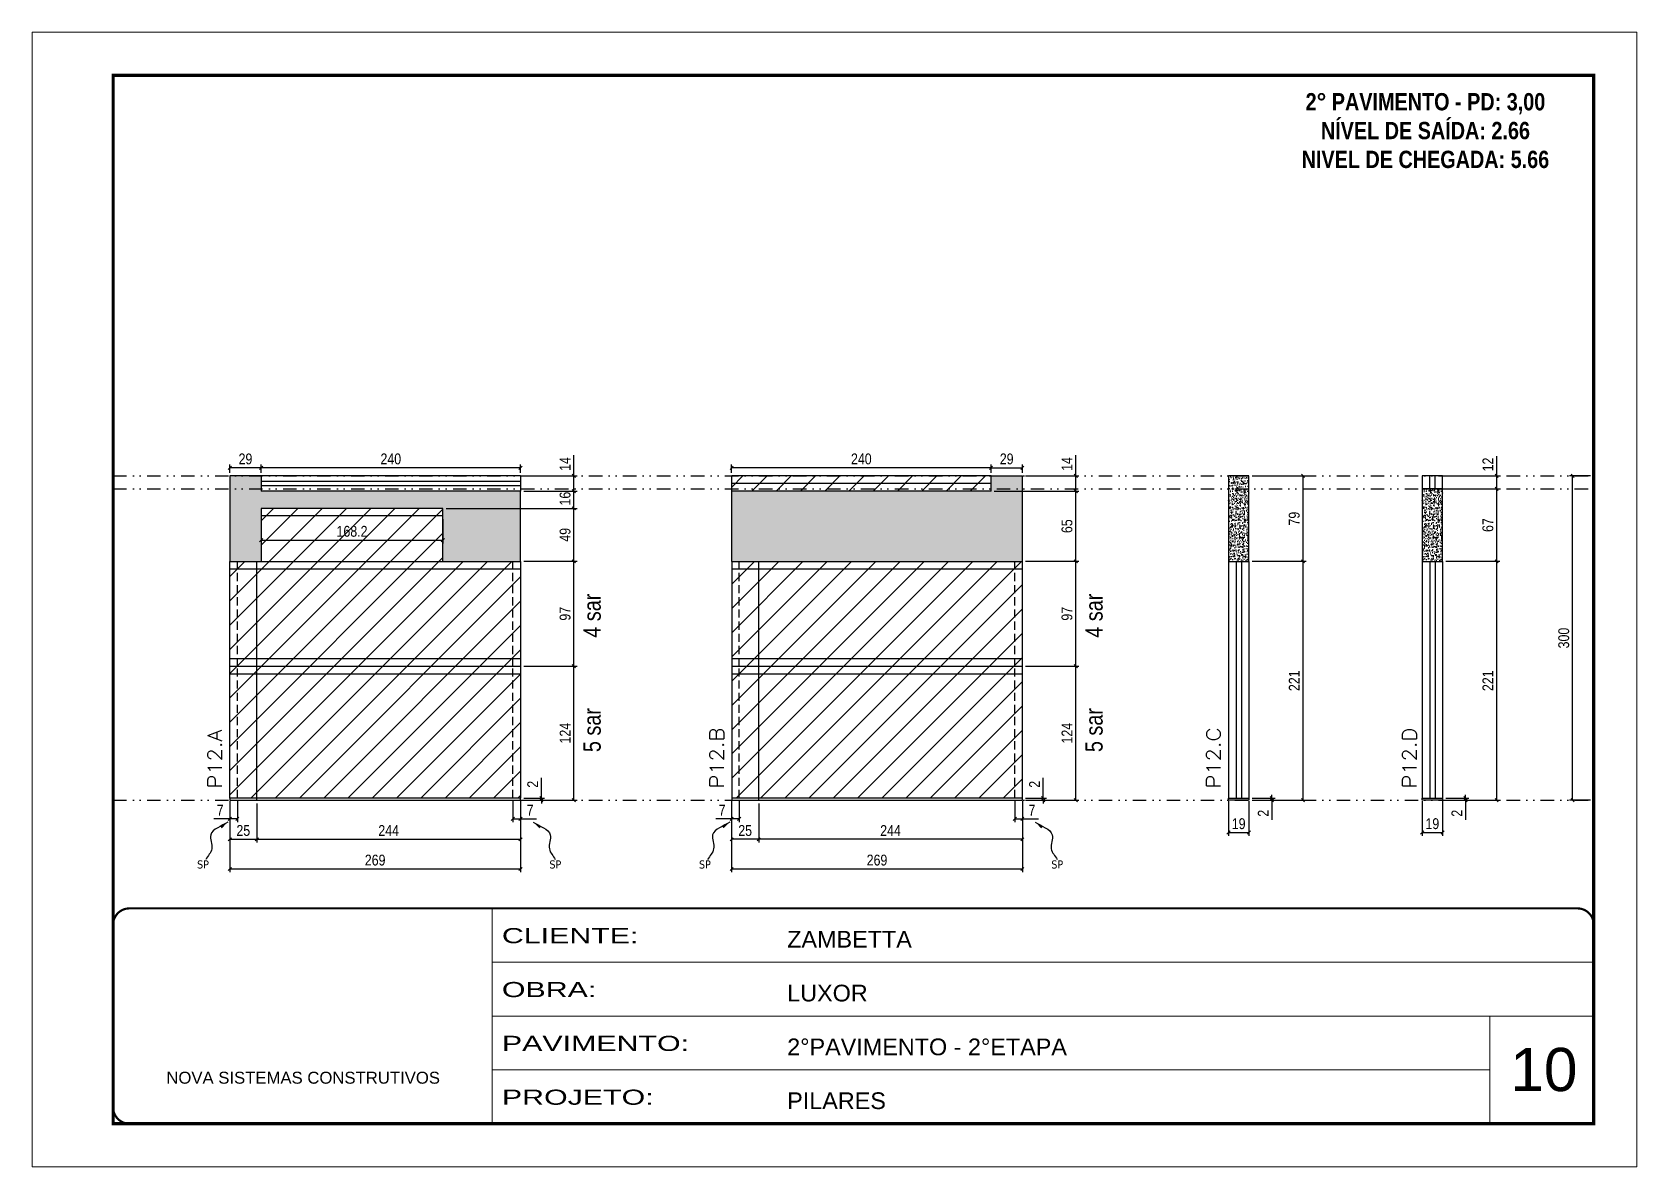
# Model space of a CAD drawing. Extents: x 14400 to 20667, y -21631 to 6985.
# Drawn here: x 16012 to 17497, y 3638 to 4688 of the extents above; entities that cross this region are included whole.
import ezdxf

# ---------------------------------------------------------------- set-up
doc = ezdxf.new("R2010")
doc.units = 0
for name, pattern in [('CONTINUO', [0]), ('DASHED', [0.75, 0.5, -0.25]), ('DIVIDE2', [0.625, 0.25, -0.125, 0, -0.125, 0, -0.125]), ('HIDDEN', [0.375, 0.25, -0.125])]:
    doc.linetypes.add(name, pattern=pattern)
for name, color, linetype, lineweight in [('CARIMBO', 255, 'Continuous', 9), ('Folhas', 255, 'Continuous', 9), ('Hachura', 251, 'Continuous', 9), ('SARRAFO DE PRESSAO', 251, 'DASHED', 9), ('Texto Seção', 7, 'Continuous', 15)]:
    doc.layers.add(name, color=color, linetype=linetype, lineweight=lineweight)
for name, color, linetype in [('COTA', 241, 'Continuous'), ('NOMENCLATURA', 7, 'Continuous'), ('Nível', 160, 'Continuous'), ('Painéis', 200, 'Continuous'), ('SARR_2.2x7', 40, 'Continuous'), ('SARR_EDITAR', 141, 'Continuous'), ('texto', 7, 'Continuous')]:
    doc.layers.add(name, color=color, linetype=linetype)
doc.styles.add('ARIAL', font='arial.ttf')
doc.styles.add('ARIAL_NARROW', font='ARIALN.TTF', dxfattribs={"height": 0.2})
doc.styles.add('COTA TECNICA', font='techl___.ttf', dxfattribs={"height": 10})
doc.styles.add('COTA TECNICA-50', font='techl___.ttf', dxfattribs={"height": 10})
doc.styles.add('REGUA-120', font='ROMANS.shx', dxfattribs={"height": 15})
doc.styles.add('ROMANC', font='techb___.ttf', dxfattribs={"height": 2.5})
doc.styles.get("Standard").update_dxf_attribs({"font": 'arial.ttf'})
doc.styles.add('Tecnologia', font='')
doc.styles.get('Tecnologia').set_extended_font_data('Forgotten Futurist')
doc.dimstyles.new('COTA PAINEL-50', dxfattribs={"dimtxt": 10, "dimasz": 3, "dimexe": 3, "dimexo": 3, "dimgap": 3, "dimtad": 1, "dimdec": 1, "dimzin": 12, "dimdsep": 46, "dimtxsty": 'COTA TECNICA-50', "dimblk1": 'OBLIQUE', "dimblk2": 'OBLIQUE', "dimsah": 1, "dimcen": 0.9, "dimclrd": 4, "dimclre": 4, "dimclrt": 240, "dimadec": 1, "dimazin": 3, "dimtfac": 1, "dimtdec": 1, "dimtmove": 0, "dimatfit": 3, "dimfxl": 1, "dimtolj": 1, "dimtzin": 12, "dimarcsym": 0})
doc.dimstyles.new('PAINEL', dxfattribs={"dimtxt": 10, "dimasz": 3, "dimexe": 3, "dimexo": 3, "dimgap": 3, "dimtad": 1, "dimdec": 1, "dimzin": 12, "dimdsep": 46, "dimtxsty": 'COTA TECNICA', "dimblk1": 'OBLIQUE', "dimblk2": 'OBLIQUE', "dimsah": 1, "dimcen": 0.9, "dimclrd": 4, "dimclre": 4, "dimclrt": 240, "dimadec": 1, "dimazin": 3, "dimtfac": 1, "dimtdec": 1, "dimtmove": 0, "dimatfit": 3, "dimfxl": 1, "dimtolj": 1, "dimtzin": 12, "dimarcsym": 0})
doc.dimstyles.get("Standard").update_dxf_attribs({"dimtxt": 0.18, "dimasz": 0.18, "dimexe": 0.18, "dimexo": 0.0625, "dimgap": 0.09, "dimtad": 0, "dimtih": 1, "dimtoh": 1, "dimdec": 4, "dimzin": 0, "dimdsep": 46, "dimtxsty": 'Standard', "dimcen": 0.09, "dimadec": 0, "dimazin": 0, "dimtfac": 1, "dimtdec": 4, "dimtofl": 0, "dimtmove": 0, "dimatfit": 3, "dimfxl": 1, "dimtolj": 1, "dimtzin": 0, "dimarcsym": 0})

msp = doc.modelspace()

# ---------------------------------------------------------------- texts
at = {"layer": 'CARIMBO', "style": 'ARIAL'}
msp.add_text('10', height=40, dxfattribs=at).set_placement((17379.83, 3707.72))
at = {"layer": 'NOMENCLATURA', "style": 'ARIAL_NARROW'}
for s, p in [('4 sar', (16538.14, 4127.22)), ('4 sar', (17002.58, 4127.22)), ('5 sar', (16538.14, 4021.38)), ('5 sar', (17002.58, 4021.38))]:
    msp.add_text(s, height=16, rotation=90, dxfattribs=at).set_placement(p)
at = {"layer": 'NOMENCLATURA', "color": 2, "insert": (17301.29, 4631.16), "char_height": 16, "attachment_point": 2, "style": 'ROMANC'}
msp.add_mtext_dynamic_manual_height_columns('2° PAVIMENTO - PD: 3,00\\PNÍVEL DE SAÍDA: 2.66\\PNIVEL DE CHEGADA: 5.66', width=432.3511, gutter_width=1, heights=[0], dxfattribs=at)
at = {"layer": 'texto', "color": 0, "char_height": 7.5, "attachment_point": 5}
for insert in [(16170.12, 3917.37), (16496.15, 3917.37), (16634.56, 3917.37), (16960.58, 3917.37)]:
    msp.add_mtext('{\\fTahoma|b0|i0|c0|p34;\\C4;SP}', dxfattribs=dict(at, insert=insert))
at = {"layer": 'Texto Seção', "style": 'REGUA-120', "width": 1.1}
for s, p in [('P12.A', (16187.65, 3987.62)), ('P12.B', (16652.09, 3987.62)), ('P12.C', (17111.76, 3987.62)), ('P12.D', (17292.95, 3987.62))]:
    msp.add_text(s, height=13, rotation=90, dxfattribs=at).set_placement(p)

# ---------------------------------------------------------------- blocks, each defined once
blk = doc.blocks.new('9999999999')
at = {"color": 30, "linetype": 'CONTINUO'}
for p, q in [((98564.6, 34230.2), (98564.6, 34429.4)), ((98564.6, 34379.6), (99584, 34379.6)), ((98564.6, 34329.8), (99488, 34329.8)), ((99584, 34329.8), (99488, 34329.8)), ((99488, 34329.8), (99488, 34230.2)), ((98564.6, 34280), (99488, 34280))]:
    blk.add_line(p, q, dxfattribs=at)
at = {"color": 30, "linetype": 'CONTINUO', "const_width": 2}
blk.add_lwpolyline([(99584, 34230.2), (99584, 34414.4, 0.414214), (99569, 34429.4), (98229, 34429.4, 0.414214), (98214, 34414.4), (98214, 34245.2, 0.414214), (98229, 34230.2), (99584, 34230.2)], format="xyb", dxfattribs=at)
at = {"layer": 'Folhas'}
blk.add_lwpolyline([(98139, 34190.2), (99624, 34190.2), (99624, 35240.2), (98139, 35240.2)], close=True, dxfattribs=at)
at = {"layer": 'Folhas', "color": 30, "const_width": 3}
blk.add_lwpolyline([(98214, 34230.2), (99584, 34230.2), (99584, 35200.2), (98214, 35200.2)], close=True, dxfattribs=at)
at = {"color": 7, "linetype": 'Continuous', "ltscale": 5, "style": 'ARIAL'}
for s, height, p in [('ZAMBETTA', 15.48, (98837.7, 34393.1)), ('LUXOR', 15.48, (98837.7, 34343.3)), ('2°PAVIMENTO - 2°ETAPA', 15.483, (98837.7, 34293.5)), ('NOVA SISTEMAS CONSTRUTIVOS', 11.059, (98263.2, 34267.2)), ('PILARES', 15.48, (98837.7, 34243.7))]:
    blk.add_text(s, height=height, dxfattribs=at).set_placement(p)
at = {"layer": 'Folhas', "color": 7, "style": 'Tecnologia', "width": 1.5}
for s, p in [('CLIENTE:', (98573.7, 34397.2)), ('OBRA:', (98573.7, 34347.3)), ('PAVIMENTO:', (98573.7, 34297.5)), ('PROJETO:', (98573.7, 34247.7))]:
    blk.add_text(s, height=14, dxfattribs=at).set_placement(p)
blk = doc.blocks.new('_Oblique')
at = {"color": 0, "linetype": 'ByBlock', "lineweight": -2}
blk.add_line((-0.5, -0.5), (0.5, 0.5), dxfattribs=at)
blk = doc.blocks.new('*D684')
at = {"layer": 'COTA', "color": 4, "lineweight": -2, "transparency": 16777216}
for p, q in [((16659.3, 3975.9), (16659.3, 3910.2)), ((16928.3, 3975.9), (16928.3, 3910.2)), ((16928.3, 3913.2), (16659.3, 3913.2))]:
    blk.add_line(p, q, dxfattribs=at)
at = {"layer": 'Defpoints', "color": 0, "transparency": 16777216}
for p in [(16659.3, 3978.9), (16928.3, 3978.9), (16659.3, 3913.2)]:
    blk.add_point(p, dxfattribs=at)
at = {"layer": 'COTA', "color": 4, "lineweight": -2, "transparency": 16777216, "xscale": 3, "yscale": 3, "zscale": 3, "rotation": 180}
blk.add_blockref('_Oblique', (16659.3, 3913.2), dxfattribs=at)
at = {"layer": 'COTA', "color": 4, "lineweight": -2, "transparency": 16777216, "xscale": 3, "yscale": 3, "zscale": 3}
blk.add_blockref('_Oblique', (16928.3, 3913.2), dxfattribs=at)
at = {"layer": 'COTA', "color": 240, "transparency": 16777216, "insert": (16793.8, 3921.4), "char_height": 10, "attachment_point": 5, "style": 'COTA TECNICA'}
blk.add_mtext('\\A1;269', dxfattribs=at)
blk = doc.blocks.new('*D685')
at = {"layer": 'COTA', "color": 4, "lineweight": -2, "transparency": 16777216}
for p, q in [((16921.3, 3975.9), (16921.3, 3956.6)), ((16928.3, 3973.9), (16928.3, 3956.6)), ((16921.3, 3959.6), (16928.3, 3959.6)), ((16928.3, 3959.6), (16943.1, 3959.6))]:
    blk.add_line(p, q, dxfattribs=at)
at = {"layer": 'Defpoints', "color": 0, "transparency": 16777216}
for p in [(16921.3, 3978.9), (16928.3, 3976.9), (16928.3, 3959.6)]:
    blk.add_point(p, dxfattribs=at)
at = {"layer": 'COTA', "color": 4, "lineweight": -2, "transparency": 16777216, "xscale": 3, "yscale": 3, "zscale": 3, "rotation": 180}
blk.add_blockref('_Oblique', (16921.3, 3959.6), dxfattribs=at)
at = {"layer": 'COTA', "color": 4, "lineweight": -2, "transparency": 16777216, "xscale": 3, "yscale": 3, "zscale": 3}
blk.add_blockref('_Oblique', (16928.3, 3959.6), dxfattribs=at)
at = {"layer": 'COTA', "color": 240, "transparency": 16777216, "insert": (16937.2, 3967.7), "char_height": 10, "attachment_point": 5, "style": 'COTA TECNICA-50'}
blk.add_mtext('\\A1;7', dxfattribs=at)
blk = doc.blocks.new('*D686')
at = {"layer": 'COTA', "color": 4, "lineweight": -2, "transparency": 16777216}
for p, q in [((16659.3, 3973.9), (16659.3, 3956.6)), ((16666.3, 3975.9), (16666.3, 3956.6)), ((16659.3, 3959.6), (16644.6, 3959.6)), ((16666.3, 3959.6), (16659.3, 3959.6))]:
    blk.add_line(p, q, dxfattribs=at)
at = {"layer": 'Defpoints', "color": 0, "transparency": 16777216}
for p in [(16659.3, 3976.9), (16666.3, 3978.9), (16659.3, 3959.6)]:
    blk.add_point(p, dxfattribs=at)
at = {"layer": 'COTA', "color": 4, "lineweight": -2, "transparency": 16777216, "xscale": 3, "yscale": 3, "zscale": 3, "rotation": 180}
blk.add_blockref('_Oblique', (16659.3, 3959.6), dxfattribs=at)
at = {"layer": 'COTA', "color": 4, "lineweight": -2, "transparency": 16777216, "xscale": 3, "yscale": 3, "zscale": 3}
blk.add_blockref('_Oblique', (16666.3, 3959.6), dxfattribs=at)
at = {"layer": 'COTA', "color": 240, "transparency": 16777216, "insert": (16650.5, 3967.7), "char_height": 10, "attachment_point": 5, "style": 'COTA TECNICA-50'}
blk.add_mtext('\\A1;7', dxfattribs=at)
blk = doc.blocks.new('*D687')
at = {"layer": 'COTA', "color": 4, "lineweight": -2, "transparency": 16777216}
for p, q in [((16947.6, 3978.9), (16947.6, 3997.7)), ((16931.3, 3978.9), (16950.6, 3978.9)), ((16931.3, 3976.9), (16950.6, 3976.9)), ((16947.6, 3976.9), (16947.6, 3978.9)), ((16947.6, 3976.9), (16947.6, 3973.9))]:
    blk.add_line(p, q, dxfattribs=at)
at = {"layer": 'Defpoints', "color": 0, "transparency": 16777216}
for p in [(16928.3, 3978.9), (16928.3, 3976.9), (16947.6, 3976.9)]:
    blk.add_point(p, dxfattribs=at)
at = {"layer": 'COTA', "color": 4, "lineweight": -2, "transparency": 16777216, "xscale": 3, "yscale": 3, "zscale": 3}
for p, rotation in [((16947.6, 3978.9), 270), ((16947.6, 3976.9), 90)]:
    blk.add_blockref('_Oblique', p, dxfattribs=dict(at, rotation=rotation))
at = {"layer": 'COTA', "color": 240, "transparency": 16777216, "insert": (16939.6, 3991.6), "char_height": 10, "attachment_point": 5, "rotation": 90, "style": 'COTA TECNICA-50'}
blk.add_mtext('\\A1;2', dxfattribs=at)
blk = doc.blocks.new('*D688')
at = {"layer": 'COTA', "color": 4, "linetype": 'ByBlock', "lineweight": -2, "transparency": 16777216}
for p, q in [((16931.3, 4100.9), (16980.7, 4100.9)), ((16977.7, 3976.9), (16977.7, 4100.9)), ((16931.3, 3976.9), (16980.7, 3976.9))]:
    blk.add_line(p, q, dxfattribs=at)
at = {"layer": 'Defpoints', "color": 0, "linetype": 'ByBlock', "transparency": 16777216}
for p in [(16928.3, 4100.9), (16977.7, 4100.9), (16928.3, 3976.9)]:
    blk.add_point(p, dxfattribs=at)
at = {"layer": 'COTA', "color": 4, "linetype": 'ByBlock', "lineweight": -2, "transparency": 16777216, "xscale": 3, "yscale": 3, "zscale": 3}
for p, rotation in [((16977.7, 4100.9), 90), ((16977.7, 3976.9), 270)]:
    blk.add_blockref('_Oblique', p, dxfattribs=dict(at, rotation=rotation))
at = {"layer": 'COTA', "color": 240, "linetype": 'ByBlock', "transparency": 16777216, "insert": (16969.6, 4038.9), "char_height": 10, "attachment_point": 5, "rotation": 90, "style": 'COTA TECNICA'}
blk.add_mtext('\\A1;124', dxfattribs=at)
blk = doc.blocks.new('*D689')
at = {"layer": 'COTA', "color": 4, "lineweight": -2, "transparency": 16777216}
for p, q in [((16659.3, 3973.9), (16659.3, 3937.7)), ((16684.3, 3973.9), (16684.3, 3937.7)), ((16684.3, 3940.7), (16659.3, 3940.7))]:
    blk.add_line(p, q, dxfattribs=at)
at = {"layer": 'Defpoints', "color": 0, "transparency": 16777216}
for p in [(16659.3, 3976.9), (16684.3, 3976.9), (16659.3, 3940.7)]:
    blk.add_point(p, dxfattribs=at)
at = {"layer": 'COTA', "color": 4, "lineweight": -2, "transparency": 16777216, "xscale": 3, "yscale": 3, "zscale": 3, "rotation": 180}
blk.add_blockref('_Oblique', (16659.3, 3940.7), dxfattribs=at)
at = {"layer": 'COTA', "color": 4, "lineweight": -2, "transparency": 16777216, "xscale": 3, "yscale": 3, "zscale": 3}
blk.add_blockref('_Oblique', (16684.3, 3940.7), dxfattribs=at)
at = {"layer": 'COTA', "color": 240, "transparency": 16777216, "insert": (16671.8, 3948.8), "char_height": 10, "attachment_point": 5, "style": 'COTA TECNICA'}
blk.add_mtext('\\A1;25', dxfattribs=at)
blk = doc.blocks.new('*D690')
at = {"layer": 'COTA', "color": 4, "lineweight": -2, "transparency": 16777216}
for p, q in [((16684.3, 3973.9), (16684.3, 3937.7)), ((16928.3, 3973.9), (16928.3, 3937.7)), ((16928.3, 3940.7), (16684.3, 3940.7))]:
    blk.add_line(p, q, dxfattribs=at)
at = {"layer": 'Defpoints', "color": 0, "transparency": 16777216}
for p in [(16684.3, 3976.9), (16928.3, 3976.9), (16684.3, 3940.7)]:
    blk.add_point(p, dxfattribs=at)
at = {"layer": 'COTA', "color": 4, "lineweight": -2, "transparency": 16777216, "xscale": 3, "yscale": 3, "zscale": 3, "rotation": 180}
blk.add_blockref('_Oblique', (16684.3, 3940.7), dxfattribs=at)
at = {"layer": 'COTA', "color": 4, "lineweight": -2, "transparency": 16777216, "xscale": 3, "yscale": 3, "zscale": 3}
blk.add_blockref('_Oblique', (16928.3, 3940.7), dxfattribs=at)
at = {"layer": 'COTA', "color": 240, "transparency": 16777216, "insert": (16806.3, 3948.8), "char_height": 10, "attachment_point": 5, "style": 'COTA TECNICA'}
blk.add_mtext('\\A1;244', dxfattribs=at)
blk = doc.blocks.new('*D691')
at = {"layer": 'COTA', "color": 4, "lineweight": -2, "transparency": 16777216}
for p, q in [((16194.9, 3975.9), (16194.9, 3910.2)), ((16463.9, 3975.9), (16463.9, 3910.2)), ((16463.9, 3913.2), (16194.9, 3913.2))]:
    blk.add_line(p, q, dxfattribs=at)
at = {"layer": 'Defpoints', "color": 0, "transparency": 16777216}
for p in [(16194.9, 3978.9), (16463.9, 3978.9), (16194.9, 3913.2)]:
    blk.add_point(p, dxfattribs=at)
at = {"layer": 'COTA', "color": 4, "lineweight": -2, "transparency": 16777216, "xscale": 3, "yscale": 3, "zscale": 3, "rotation": 180}
blk.add_blockref('_Oblique', (16194.9, 3913.2), dxfattribs=at)
at = {"layer": 'COTA', "color": 4, "lineweight": -2, "transparency": 16777216, "xscale": 3, "yscale": 3, "zscale": 3}
blk.add_blockref('_Oblique', (16463.9, 3913.2), dxfattribs=at)
at = {"layer": 'COTA', "color": 240, "transparency": 16777216, "insert": (16329.4, 3921.4), "char_height": 10, "attachment_point": 5, "style": 'COTA TECNICA'}
blk.add_mtext('\\A1;269', dxfattribs=at)
blk = doc.blocks.new('*D692')
at = {"layer": 'COTA', "color": 4, "lineweight": -2, "transparency": 16777216}
for p, q in [((16456.9, 3975.9), (16456.9, 3956.6)), ((16463.9, 3973.9), (16463.9, 3956.6)), ((16456.9, 3959.6), (16463.9, 3959.6)), ((16463.9, 3959.6), (16478.6, 3959.6))]:
    blk.add_line(p, q, dxfattribs=at)
at = {"layer": 'Defpoints', "color": 0, "transparency": 16777216}
for p in [(16456.9, 3978.9), (16463.9, 3976.9), (16463.9, 3959.6)]:
    blk.add_point(p, dxfattribs=at)
at = {"layer": 'COTA', "color": 4, "lineweight": -2, "transparency": 16777216, "xscale": 3, "yscale": 3, "zscale": 3, "rotation": 180}
blk.add_blockref('_Oblique', (16456.9, 3959.6), dxfattribs=at)
at = {"layer": 'COTA', "color": 4, "lineweight": -2, "transparency": 16777216, "xscale": 3, "yscale": 3, "zscale": 3}
blk.add_blockref('_Oblique', (16463.9, 3959.6), dxfattribs=at)
at = {"layer": 'COTA', "color": 240, "transparency": 16777216, "insert": (16472.8, 3967.7), "char_height": 10, "attachment_point": 5, "style": 'COTA TECNICA-50'}
blk.add_mtext('\\A1;7', dxfattribs=at)
blk = doc.blocks.new('*D693')
at = {"layer": 'COTA', "color": 4, "lineweight": -2, "transparency": 16777216}
for p, q in [((16194.9, 3973.9), (16194.9, 3956.6)), ((16201.9, 3975.9), (16201.9, 3956.6)), ((16194.9, 3959.6), (16180.2, 3959.6)), ((16201.9, 3959.6), (16194.9, 3959.6))]:
    blk.add_line(p, q, dxfattribs=at)
at = {"layer": 'Defpoints', "color": 0, "transparency": 16777216}
for p in [(16194.9, 3976.9), (16201.9, 3978.9), (16194.9, 3959.6)]:
    blk.add_point(p, dxfattribs=at)
at = {"layer": 'COTA', "color": 4, "lineweight": -2, "transparency": 16777216, "xscale": 3, "yscale": 3, "zscale": 3, "rotation": 180}
blk.add_blockref('_Oblique', (16194.9, 3959.6), dxfattribs=at)
at = {"layer": 'COTA', "color": 4, "lineweight": -2, "transparency": 16777216, "xscale": 3, "yscale": 3, "zscale": 3}
blk.add_blockref('_Oblique', (16201.9, 3959.6), dxfattribs=at)
at = {"layer": 'COTA', "color": 240, "transparency": 16777216, "insert": (16186, 3967.7), "char_height": 10, "attachment_point": 5, "style": 'COTA TECNICA-50'}
blk.add_mtext('\\A1;7', dxfattribs=at)
blk = doc.blocks.new('*D694')
at = {"layer": 'COTA', "color": 4, "lineweight": -2, "transparency": 16777216}
for p, q in [((16483.2, 3978.9), (16483.2, 3997.7)), ((16466.9, 3978.9), (16486.2, 3978.9)), ((16466.9, 3976.9), (16486.2, 3976.9)), ((16483.2, 3976.9), (16483.2, 3978.9)), ((16483.2, 3976.9), (16483.2, 3973.9))]:
    blk.add_line(p, q, dxfattribs=at)
at = {"layer": 'Defpoints', "color": 0, "transparency": 16777216}
for p in [(16463.9, 3978.9), (16463.9, 3976.9), (16483.2, 3976.9)]:
    blk.add_point(p, dxfattribs=at)
at = {"layer": 'COTA', "color": 4, "lineweight": -2, "transparency": 16777216, "xscale": 3, "yscale": 3, "zscale": 3}
for p, rotation in [((16483.2, 3978.9), 270), ((16483.2, 3976.9), 90)]:
    blk.add_blockref('_Oblique', p, dxfattribs=dict(at, rotation=rotation))
at = {"layer": 'COTA', "color": 240, "transparency": 16777216, "insert": (16475.2, 3991.6), "char_height": 10, "attachment_point": 5, "rotation": 90, "style": 'COTA TECNICA-50'}
blk.add_mtext('\\A1;2', dxfattribs=at)
blk = doc.blocks.new('*D695')
at = {"layer": 'COTA', "color": 4, "linetype": 'ByBlock', "lineweight": -2, "transparency": 16777216}
for p, q in [((16466.9, 4100.9), (16516.3, 4100.9)), ((16513.3, 3976.9), (16513.3, 4100.9)), ((16466.9, 3976.9), (16516.3, 3976.9))]:
    blk.add_line(p, q, dxfattribs=at)
at = {"layer": 'Defpoints', "color": 0, "linetype": 'ByBlock', "transparency": 16777216}
for p in [(16463.9, 4100.9), (16513.3, 4100.9), (16463.9, 3976.9)]:
    blk.add_point(p, dxfattribs=at)
at = {"layer": 'COTA', "color": 4, "linetype": 'ByBlock', "lineweight": -2, "transparency": 16777216, "xscale": 3, "yscale": 3, "zscale": 3}
for p, rotation in [((16513.3, 4100.9), 90), ((16513.3, 3976.9), 270)]:
    blk.add_blockref('_Oblique', p, dxfattribs=dict(at, rotation=rotation))
at = {"layer": 'COTA', "color": 240, "linetype": 'ByBlock', "transparency": 16777216, "insert": (16505.2, 4038.9), "char_height": 10, "attachment_point": 5, "rotation": 90, "style": 'COTA TECNICA'}
blk.add_mtext('\\A1;124', dxfattribs=at)
blk = doc.blocks.new('*D696')
at = {"layer": 'COTA', "color": 4, "lineweight": -2, "transparency": 16777216}
for p, q in [((16219.9, 3973.9), (16219.9, 3937.7)), ((16463.9, 3973.9), (16463.9, 3937.7)), ((16219.9, 3940.7), (16463.9, 3940.7))]:
    blk.add_line(p, q, dxfattribs=at)
at = {"layer": 'Defpoints', "color": 0, "transparency": 16777216}
for p in [(16219.9, 3976.9), (16463.9, 3976.9), (16463.9, 3940.7)]:
    blk.add_point(p, dxfattribs=at)
at = {"layer": 'COTA', "color": 4, "lineweight": -2, "transparency": 16777216, "xscale": 3, "yscale": 3, "zscale": 3, "rotation": 180}
blk.add_blockref('_Oblique', (16219.9, 3940.7), dxfattribs=at)
at = {"layer": 'COTA', "color": 4, "lineweight": -2, "transparency": 16777216, "xscale": 3, "yscale": 3, "zscale": 3}
blk.add_blockref('_Oblique', (16463.9, 3940.7), dxfattribs=at)
at = {"layer": 'COTA', "color": 240, "transparency": 16777216, "insert": (16341.9, 3948.8), "char_height": 10, "attachment_point": 5, "style": 'COTA TECNICA'}
blk.add_mtext('\\A1;244', dxfattribs=at)
blk = doc.blocks.new('*D697')
at = {"layer": 'COTA', "color": 4, "lineweight": -2, "transparency": 16777216}
for p, q in [((16194.9, 3973.9), (16194.9, 3937.7)), ((16219.9, 3973.9), (16219.9, 3937.7)), ((16194.9, 3940.7), (16219.9, 3940.7))]:
    blk.add_line(p, q, dxfattribs=at)
at = {"layer": 'Defpoints', "color": 0, "transparency": 16777216}
for p in [(16194.9, 3976.9), (16219.9, 3976.9), (16219.9, 3940.7)]:
    blk.add_point(p, dxfattribs=at)
at = {"layer": 'COTA', "color": 4, "lineweight": -2, "transparency": 16777216, "xscale": 3, "yscale": 3, "zscale": 3, "rotation": 180}
blk.add_blockref('_Oblique', (16194.9, 3940.7), dxfattribs=at)
at = {"layer": 'COTA', "color": 4, "lineweight": -2, "transparency": 16777216, "xscale": 3, "yscale": 3, "zscale": 3}
blk.add_blockref('_Oblique', (16219.9, 3940.7), dxfattribs=at)
at = {"layer": 'COTA', "color": 240, "transparency": 16777216, "insert": (16207.4, 3948.8), "char_height": 10, "attachment_point": 5, "style": 'COTA TECNICA'}
blk.add_mtext('\\A1;25', dxfattribs=at)
blk = doc.blocks.new('*D698')
at = {"layer": 'COTA', "color": 4, "lineweight": -2, "transparency": 16777216}
for p, q in [((16931.3, 4197.9), (16980.7, 4197.9)), ((16977.7, 4100.9), (16977.7, 4197.9)), ((16931.3, 4100.9), (16980.7, 4100.9))]:
    blk.add_line(p, q, dxfattribs=at)
at = {"layer": 'Defpoints', "color": 0, "transparency": 16777216}
for p in [(16928.3, 4197.9), (16977.7, 4197.9), (16928.3, 4100.9)]:
    blk.add_point(p, dxfattribs=at)
at = {"layer": 'COTA', "color": 4, "lineweight": -2, "transparency": 16777216, "xscale": 3, "yscale": 3, "zscale": 3}
for p, rotation in [((16977.7, 4197.9), 90), ((16977.7, 4100.9), 270)]:
    blk.add_blockref('_Oblique', p, dxfattribs=dict(at, rotation=rotation))
at = {"layer": 'COTA', "color": 240, "transparency": 16777216, "insert": (16969.6, 4149.4), "char_height": 10, "attachment_point": 5, "rotation": 90, "style": 'COTA TECNICA'}
blk.add_mtext('\\A1;97', dxfattribs=at)
blk = doc.blocks.new('*D699')
at = {"layer": 'COTA', "color": 4, "lineweight": -2, "transparency": 16777216}
for p, q in [((16466.9, 4197.9), (16516.3, 4197.9)), ((16513.3, 4100.9), (16513.3, 4197.9)), ((16466.9, 4100.9), (16516.3, 4100.9))]:
    blk.add_line(p, q, dxfattribs=at)
at = {"layer": 'Defpoints', "color": 0, "transparency": 16777216}
for p in [(16463.9, 4197.9), (16513.3, 4197.9), (16463.9, 4100.9)]:
    blk.add_point(p, dxfattribs=at)
at = {"layer": 'COTA', "color": 4, "lineweight": -2, "transparency": 16777216, "xscale": 3, "yscale": 3, "zscale": 3}
for p, rotation in [((16513.3, 4197.9), 90), ((16513.3, 4100.9), 270)]:
    blk.add_blockref('_Oblique', p, dxfattribs=dict(at, rotation=rotation))
at = {"layer": 'COTA', "color": 240, "transparency": 16777216, "insert": (16505.2, 4149.4), "char_height": 10, "attachment_point": 5, "rotation": 90, "style": 'COTA TECNICA'}
blk.add_mtext('\\A1;97', dxfattribs=at)
blk = doc.blocks.new('*D700')
at = {"layer": 'COTA', "color": 4, "lineweight": -2, "transparency": 16777216}
for p, q in [((17454, 4276.9), (17434.5, 4276.9)), ((17437.5, 3976.9), (17437.5, 4276.9)), ((17454, 3976.9), (17434.5, 3976.9))]:
    blk.add_line(p, q, dxfattribs=at)
at = {"layer": 'Defpoints', "color": 0, "transparency": 16777216}
for p in [(17437.5, 4276.9), (17457, 4276.9), (17457, 3976.9)]:
    blk.add_point(p, dxfattribs=at)
at = {"layer": 'COTA', "color": 4, "lineweight": -2, "transparency": 16777216, "xscale": 3, "yscale": 3, "zscale": 3}
for p, rotation in [((17437.5, 4276.9), 90), ((17437.5, 3976.9), 270)]:
    blk.add_blockref('_Oblique', p, dxfattribs=dict(at, rotation=rotation))
at = {"layer": 'COTA', "color": 240, "transparency": 16777216, "insert": (17429.3, 4126.9), "char_height": 10, "attachment_point": 5, "rotation": 90, "style": 'COTA TECNICA'}
blk.add_mtext('\\A1;300', dxfattribs=at)
blk = doc.blocks.new('*D701')
at = {"layer": 'COTA', "color": 4, "lineweight": -2, "transparency": 16777216}
for p, q in [((16899.3, 4279.9), (16899.3, 4287.5)), ((16899.3, 4284.5), (16928.3, 4284.5)), ((16928.3, 4279.9), (16928.3, 4287.5))]:
    blk.add_line(p, q, dxfattribs=at)
at = {"layer": 'Defpoints', "color": 0, "transparency": 16777216}
for p in [(16899.3, 4276.9), (16928.3, 4284.5), (16928.3, 4276.9)]:
    blk.add_point(p, dxfattribs=at)
at = {"layer": 'COTA', "color": 4, "lineweight": -2, "transparency": 16777216, "xscale": 3, "yscale": 3, "zscale": 3, "rotation": 180}
blk.add_blockref('_Oblique', (16899.3, 4284.5), dxfattribs=at)
at = {"layer": 'COTA', "color": 4, "lineweight": -2, "transparency": 16777216, "xscale": 3, "yscale": 3, "zscale": 3}
blk.add_blockref('_Oblique', (16928.3, 4284.5), dxfattribs=at)
at = {"layer": 'COTA', "color": 240, "transparency": 16777216, "insert": (16913.8, 4292.6), "char_height": 10, "attachment_point": 5, "style": 'COTA TECNICA'}
blk.add_mtext('\\A1;29', dxfattribs=at)
blk = doc.blocks.new('*D702')
at = {"layer": 'COTA', "color": 4, "lineweight": -2, "transparency": 16777216}
for p, q in [((16659.3, 4279.9), (16659.3, 4287.5)), ((16899.3, 4284.5), (16659.3, 4284.5)), ((16899.3, 4279.9), (16899.3, 4287.5))]:
    blk.add_line(p, q, dxfattribs=at)
at = {"layer": 'Defpoints', "color": 0, "transparency": 16777216}
for p in [(16659.3, 4284.5), (16659.3, 4276.9), (16899.3, 4276.9)]:
    blk.add_point(p, dxfattribs=at)
at = {"layer": 'COTA', "color": 4, "lineweight": -2, "transparency": 16777216, "xscale": 3, "yscale": 3, "zscale": 3, "rotation": 180}
blk.add_blockref('_Oblique', (16659.3, 4284.5), dxfattribs=at)
at = {"layer": 'COTA', "color": 4, "lineweight": -2, "transparency": 16777216, "xscale": 3, "yscale": 3, "zscale": 3}
blk.add_blockref('_Oblique', (16899.3, 4284.5), dxfattribs=at)
at = {"layer": 'COTA', "color": 240, "transparency": 16777216, "insert": (16779.3, 4292.6), "char_height": 10, "attachment_point": 5, "style": 'COTA TECNICA'}
blk.add_mtext('\\A1;240', dxfattribs=at)
blk = doc.blocks.new('*D703')
at = {"layer": 'COTA', "color": 4, "lineweight": -2, "transparency": 16777216}
for p, q in [((16223.9, 4279.9), (16223.9, 4287.5)), ((16463.9, 4284.5), (16223.9, 4284.5)), ((16463.9, 4279.9), (16463.9, 4287.5))]:
    blk.add_line(p, q, dxfattribs=at)
at = {"layer": 'Defpoints', "color": 0, "transparency": 16777216}
for p in [(16223.9, 4284.5), (16223.9, 4276.9), (16463.9, 4276.9)]:
    blk.add_point(p, dxfattribs=at)
at = {"layer": 'COTA', "color": 4, "lineweight": -2, "transparency": 16777216, "xscale": 3, "yscale": 3, "zscale": 3, "rotation": 180}
blk.add_blockref('_Oblique', (16223.9, 4284.5), dxfattribs=at)
at = {"layer": 'COTA', "color": 4, "lineweight": -2, "transparency": 16777216, "xscale": 3, "yscale": 3, "zscale": 3}
blk.add_blockref('_Oblique', (16463.9, 4284.5), dxfattribs=at)
at = {"layer": 'COTA', "color": 240, "transparency": 16777216, "insert": (16343.9, 4292.6), "char_height": 10, "attachment_point": 5, "style": 'COTA TECNICA'}
blk.add_mtext('\\A1;240', dxfattribs=at)
blk = doc.blocks.new('*D704')
at = {"layer": 'COTA', "color": 4, "lineweight": -2, "transparency": 16777216}
for p, q in [((16194.9, 4279.9), (16194.9, 4287.5)), ((16223.9, 4284.5), (16194.9, 4284.5)), ((16223.9, 4279.9), (16223.9, 4287.5))]:
    blk.add_line(p, q, dxfattribs=at)
at = {"layer": 'Defpoints', "color": 0, "transparency": 16777216}
for p in [(16194.9, 4284.5), (16194.9, 4276.9), (16223.9, 4276.9)]:
    blk.add_point(p, dxfattribs=at)
at = {"layer": 'COTA', "color": 4, "lineweight": -2, "transparency": 16777216, "xscale": 3, "yscale": 3, "zscale": 3, "rotation": 180}
blk.add_blockref('_Oblique', (16194.9, 4284.5), dxfattribs=at)
at = {"layer": 'COTA', "color": 4, "lineweight": -2, "transparency": 16777216, "xscale": 3, "yscale": 3, "zscale": 3}
blk.add_blockref('_Oblique', (16223.9, 4284.5), dxfattribs=at)
at = {"layer": 'COTA', "color": 240, "transparency": 16777216, "insert": (16209.4, 4292.6), "char_height": 10, "attachment_point": 5, "style": 'COTA TECNICA'}
blk.add_mtext('\\A1;29', dxfattribs=at)
blk = doc.blocks.new('*D705')
at = {"layer": 'COTA', "color": 4, "lineweight": -2, "transparency": 16777216}
for p, q in [((16977.7, 4276.9), (16977.7, 4296)), ((16931.3, 4276.9), (16980.7, 4276.9)), ((16977.7, 4262.9), (16977.7, 4276.9)), ((16902.3, 4262.9), (16980.7, 4262.9))]:
    blk.add_line(p, q, dxfattribs=at)
at = {"layer": 'Defpoints', "color": 0, "transparency": 16777216}
for p in [(16928.3, 4276.9), (16977.7, 4276.9), (16899.3, 4262.9)]:
    blk.add_point(p, dxfattribs=at)
at = {"layer": 'COTA', "color": 4, "lineweight": -2, "transparency": 16777216, "xscale": 3, "yscale": 3, "zscale": 3}
for p, rotation in [((16977.7, 4276.9), 90), ((16977.7, 4262.9), 270)]:
    blk.add_blockref('_Oblique', p, dxfattribs=dict(at, rotation=rotation))
at = {"layer": 'COTA', "color": 240, "transparency": 16777216, "insert": (16969.6, 4287.9), "char_height": 10, "attachment_point": 5, "rotation": 90, "style": 'COTA TECNICA'}
blk.add_mtext('\\A1;14', dxfattribs=at)
blk = doc.blocks.new('*D706')
at = {"layer": 'COTA', "color": 4, "lineweight": -2, "transparency": 16777216}
for p, q in [((16395.1, 4246.9), (16516.3, 4246.9)), ((16513.3, 4197.9), (16513.3, 4246.9)), ((16466.9, 4197.9), (16516.3, 4197.9))]:
    blk.add_line(p, q, dxfattribs=at)
at = {"layer": 'Defpoints', "color": 0, "transparency": 16777216}
for p in [(16392.1, 4246.9), (16513.3, 4246.9), (16463.9, 4197.9)]:
    blk.add_point(p, dxfattribs=at)
at = {"layer": 'COTA', "color": 4, "lineweight": -2, "transparency": 16777216, "xscale": 3, "yscale": 3, "zscale": 3}
for p, rotation in [((16513.3, 4246.9), 90), ((16513.3, 4197.9), 270)]:
    blk.add_blockref('_Oblique', p, dxfattribs=dict(at, rotation=rotation))
at = {"layer": 'COTA', "color": 240, "transparency": 16777216, "insert": (16505.2, 4222.4), "char_height": 10, "attachment_point": 5, "rotation": 90, "style": 'COTA TECNICA'}
blk.add_mtext('\\A1;49', dxfattribs=at)
blk = doc.blocks.new('*D707')
at = {"layer": 'COTA', "color": 4, "lineweight": -2, "transparency": 16777216}
for p, q in [((16466.9, 4262.9), (16516.3, 4262.9)), ((16513.3, 4246.9), (16513.3, 4262.9)), ((16395.1, 4246.9), (16516.3, 4246.9))]:
    blk.add_line(p, q, dxfattribs=at)
at = {"layer": 'Defpoints', "color": 0, "transparency": 16777216}
for p in [(16463.9, 4262.9), (16513.3, 4262.9), (16392.1, 4246.9)]:
    blk.add_point(p, dxfattribs=at)
at = {"layer": 'COTA', "color": 4, "lineweight": -2, "transparency": 16777216, "xscale": 3, "yscale": 3, "zscale": 3}
for p, rotation in [((16513.3, 4262.9), 90), ((16513.3, 4246.9), 270)]:
    blk.add_blockref('_Oblique', p, dxfattribs=dict(at, rotation=rotation))
at = {"layer": 'COTA', "color": 240, "transparency": 16777216, "insert": (16505.2, 4255.9), "char_height": 10, "attachment_point": 5, "rotation": 90, "style": 'COTA TECNICA'}
blk.add_mtext('\\A1;16', dxfattribs=at)
blk = doc.blocks.new('*D708')
at = {"layer": 'COTA', "color": 4, "lineweight": -2, "transparency": 16777216}
for p, q in [((16513.3, 4276.9), (16513.3, 4296)), ((16466.9, 4276.9), (16516.3, 4276.9)), ((16513.3, 4262.9), (16513.3, 4276.9)), ((16466.9, 4262.9), (16516.3, 4262.9))]:
    blk.add_line(p, q, dxfattribs=at)
at = {"layer": 'Defpoints', "color": 0, "transparency": 16777216}
for p in [(16463.9, 4276.9), (16513.3, 4276.9), (16463.9, 4262.9)]:
    blk.add_point(p, dxfattribs=at)
at = {"layer": 'COTA', "color": 4, "lineweight": -2, "transparency": 16777216, "xscale": 3, "yscale": 3, "zscale": 3}
for p, rotation in [((16513.3, 4276.9), 90), ((16513.3, 4262.9), 270)]:
    blk.add_blockref('_Oblique', p, dxfattribs=dict(at, rotation=rotation))
at = {"layer": 'COTA', "color": 240, "transparency": 16777216, "insert": (16505.2, 4287.9), "char_height": 10, "attachment_point": 5, "rotation": 90, "style": 'COTA TECNICA'}
blk.add_mtext('\\A1;14', dxfattribs=at)
blk = doc.blocks.new('*D1076')
at = {"layer": 'COTA', "color": 4, "lineweight": -2, "transparency": 16777216}
for p, q in [((16902.3, 4262.9), (16980.7, 4262.9)), ((16977.7, 4197.9), (16977.7, 4262.9)), ((16931.3, 4197.9), (16980.7, 4197.9))]:
    blk.add_line(p, q, dxfattribs=at)
at = {"layer": 'Defpoints', "color": 0, "transparency": 16777216}
for p in [(16899.3, 4262.9), (16977.7, 4262.9), (16928.3, 4197.9)]:
    blk.add_point(p, dxfattribs=at)
at = {"layer": 'COTA', "color": 4, "lineweight": -2, "transparency": 16777216, "xscale": 3, "yscale": 3, "zscale": 3}
for p, rotation in [((16977.7, 4262.9), 90), ((16977.7, 4197.9), 270)]:
    blk.add_blockref('_Oblique', p, dxfattribs=dict(at, rotation=rotation))
at = {"layer": 'COTA', "color": 240, "transparency": 16777216, "insert": (16969.6, 4230.4), "char_height": 10, "attachment_point": 5, "rotation": 90, "style": 'COTA TECNICA'}
blk.add_mtext('\\A1;65', dxfattribs=at)
blk = doc.blocks.new('*D1077')
at = {"layer": 'COTA', "color": 4, "lineweight": -2, "transparency": 16777216}
for p, q in [((17119, 3975.9), (17119, 3944)), ((17138, 3975.9), (17138, 3944)), ((17119, 3947), (17138, 3947))]:
    blk.add_line(p, q, dxfattribs=at)
at = {"layer": 'Defpoints', "color": 0, "transparency": 16777216}
for p in [(17119, 3978.9), (17138, 3978.9), (17138, 3947)]:
    blk.add_point(p, dxfattribs=at)
at = {"layer": 'COTA', "color": 4, "lineweight": -2, "transparency": 16777216, "xscale": 3, "yscale": 3, "zscale": 3, "rotation": 180}
blk.add_blockref('_Oblique', (17119, 3947), dxfattribs=at)
at = {"layer": 'COTA', "color": 4, "lineweight": -2, "transparency": 16777216, "xscale": 3, "yscale": 3, "zscale": 3}
blk.add_blockref('_Oblique', (17138, 3947), dxfattribs=at)
at = {"layer": 'COTA', "color": 240, "transparency": 16777216, "insert": (17128.5, 3955.1), "char_height": 10, "attachment_point": 5, "style": 'COTA TECNICA'}
blk.add_mtext('\\A1;19', dxfattribs=at)
blk = doc.blocks.new('*D1078')
at = {"layer": 'COTA', "color": 4, "lineweight": -2, "transparency": 16777216}
for p, q in [((17159.2, 3978.9), (17159.2, 3981.9)), ((17141, 3978.9), (17162.2, 3978.9)), ((17141, 3976.9), (17162.2, 3976.9)), ((17159.2, 3978.9), (17159.2, 3976.9)), ((17159.2, 3976.9), (17159.2, 3958.7))]:
    blk.add_line(p, q, dxfattribs=at)
at = {"layer": 'Defpoints', "color": 0, "transparency": 16777216}
for p in [(17138, 3978.9), (17138, 3976.9), (17159.2, 3978.9)]:
    blk.add_point(p, dxfattribs=at)
at = {"layer": 'COTA', "color": 4, "lineweight": -2, "transparency": 16777216, "xscale": 3, "yscale": 3, "zscale": 3}
for p, rotation in [((17159.2, 3978.9), 270), ((17159.2, 3976.9), 90)]:
    blk.add_blockref('_Oblique', p, dxfattribs=dict(at, rotation=rotation))
at = {"layer": 'COTA', "color": 240, "transparency": 16777216, "insert": (17151.2, 3964.8), "char_height": 10, "attachment_point": 5, "rotation": 90, "style": 'COTA TECNICA-50'}
blk.add_mtext('\\A1;2', dxfattribs=at)
blk = doc.blocks.new('*D1079')
at = {"layer": 'COTA', "color": 4, "lineweight": -2, "transparency": 16777216}
for p, q in [((17141, 4197.9), (17191, 4197.9)), ((17188, 3976.9), (17188, 4197.9)), ((17141, 3976.9), (17191, 3976.9))]:
    blk.add_line(p, q, dxfattribs=at)
at = {"layer": 'Defpoints', "color": 0, "transparency": 16777216}
for p in [(17138, 4197.9), (17188, 4197.9), (17138, 3976.9)]:
    blk.add_point(p, dxfattribs=at)
at = {"layer": 'COTA', "color": 4, "lineweight": -2, "transparency": 16777216, "xscale": 3, "yscale": 3, "zscale": 3}
for p, rotation in [((17188, 4197.9), 90), ((17188, 3976.9), 270)]:
    blk.add_blockref('_Oblique', p, dxfattribs=dict(at, rotation=rotation))
at = {"layer": 'COTA', "color": 240, "transparency": 16777216, "insert": (17179.9, 4087.4), "char_height": 10, "attachment_point": 5, "rotation": 90, "style": 'COTA TECNICA-50'}
blk.add_mtext('\\A1;221', dxfattribs=at)
blk = doc.blocks.new('*D1080')
at = {"layer": 'COTA', "color": 4, "lineweight": -2, "transparency": 16777216}
for p, q in [((17141, 4276.9), (17191, 4276.9)), ((17188, 4197.9), (17188, 4276.9)), ((17141, 4197.9), (17191, 4197.9))]:
    blk.add_line(p, q, dxfattribs=at)
at = {"layer": 'Defpoints', "color": 0, "transparency": 16777216}
for p in [(17138, 4276.9), (17188, 4276.9), (17138, 4197.9)]:
    blk.add_point(p, dxfattribs=at)
at = {"layer": 'COTA', "color": 4, "lineweight": -2, "transparency": 16777216, "xscale": 3, "yscale": 3, "zscale": 3}
for p, rotation in [((17188, 4276.9), 90), ((17188, 4197.9), 270)]:
    blk.add_blockref('_Oblique', p, dxfattribs=dict(at, rotation=rotation))
at = {"layer": 'COTA', "color": 240, "transparency": 16777216, "insert": (17179.9, 4237.4), "char_height": 10, "attachment_point": 5, "rotation": 90, "style": 'COTA TECNICA'}
blk.add_mtext('\\A1;79', dxfattribs=at)
blk = doc.blocks.new('*D1081')
at = {"layer": 'COTA', "color": 4, "lineweight": -2, "transparency": 16777216}
for p, q in [((17298.2, 3975.9), (17298.2, 3944)), ((17317.2, 3975.9), (17317.2, 3944)), ((17298.2, 3947), (17317.2, 3947))]:
    blk.add_line(p, q, dxfattribs=at)
at = {"layer": 'Defpoints', "color": 0, "transparency": 16777216}
for p in [(17298.2, 3978.9), (17317.2, 3978.9), (17317.2, 3947)]:
    blk.add_point(p, dxfattribs=at)
at = {"layer": 'COTA', "color": 4, "lineweight": -2, "transparency": 16777216, "xscale": 3, "yscale": 3, "zscale": 3, "rotation": 180}
blk.add_blockref('_Oblique', (17298.2, 3947), dxfattribs=at)
at = {"layer": 'COTA', "color": 4, "lineweight": -2, "transparency": 16777216, "xscale": 3, "yscale": 3, "zscale": 3}
blk.add_blockref('_Oblique', (17317.2, 3947), dxfattribs=at)
at = {"layer": 'COTA', "color": 240, "transparency": 16777216, "insert": (17307.7, 3955.1), "char_height": 10, "attachment_point": 5, "style": 'COTA TECNICA'}
blk.add_mtext('\\A1;19', dxfattribs=at)
blk = doc.blocks.new('*D1082')
at = {"layer": 'COTA', "color": 4, "lineweight": -2, "transparency": 16777216}
for p, q in [((17338.4, 3978.9), (17338.4, 3981.9)), ((17320.2, 3978.9), (17341.4, 3978.9)), ((17320.2, 3976.9), (17341.4, 3976.9)), ((17338.4, 3978.9), (17338.4, 3976.9)), ((17338.4, 3976.9), (17338.4, 3958.7))]:
    blk.add_line(p, q, dxfattribs=at)
at = {"layer": 'Defpoints', "color": 0, "transparency": 16777216}
for p in [(17317.2, 3978.9), (17317.2, 3976.9), (17338.4, 3978.9)]:
    blk.add_point(p, dxfattribs=at)
at = {"layer": 'COTA', "color": 4, "lineweight": -2, "transparency": 16777216, "xscale": 3, "yscale": 3, "zscale": 3}
for p, rotation in [((17338.4, 3978.9), 270), ((17338.4, 3976.9), 90)]:
    blk.add_blockref('_Oblique', p, dxfattribs=dict(at, rotation=rotation))
at = {"layer": 'COTA', "color": 240, "transparency": 16777216, "insert": (17330.4, 3964.8), "char_height": 10, "attachment_point": 5, "rotation": 90, "style": 'COTA TECNICA-50'}
blk.add_mtext('\\A1;2', dxfattribs=at)
blk = doc.blocks.new('*D1083')
at = {"layer": 'COTA', "color": 4, "lineweight": -2, "transparency": 16777216}
for p, q in [((17320.2, 4197.9), (17370.2, 4197.9)), ((17367.2, 3976.9), (17367.2, 4197.9)), ((17320.2, 3976.9), (17370.2, 3976.9))]:
    blk.add_line(p, q, dxfattribs=at)
at = {"layer": 'Defpoints', "color": 0, "transparency": 16777216}
for p in [(17317.2, 4197.9), (17367.2, 4197.9), (17317.2, 3976.9)]:
    blk.add_point(p, dxfattribs=at)
at = {"layer": 'COTA', "color": 4, "lineweight": -2, "transparency": 16777216, "xscale": 3, "yscale": 3, "zscale": 3}
for p, rotation in [((17367.2, 4197.9), 90), ((17367.2, 3976.9), 270)]:
    blk.add_blockref('_Oblique', p, dxfattribs=dict(at, rotation=rotation))
at = {"layer": 'COTA', "color": 240, "transparency": 16777216, "insert": (17359.1, 4087.4), "char_height": 10, "attachment_point": 5, "rotation": 90, "style": 'COTA TECNICA-50'}
blk.add_mtext('\\A1;221', dxfattribs=at)
blk = doc.blocks.new('*D1084')
at = {"layer": 'COTA', "color": 4, "lineweight": -2, "transparency": 16777216}
for p, q in [((17320.2, 4264.9), (17370.2, 4264.9)), ((17367.2, 4197.9), (17367.2, 4264.9)), ((17320.2, 4197.9), (17370.2, 4197.9))]:
    blk.add_line(p, q, dxfattribs=at)
at = {"layer": 'Defpoints', "color": 0, "transparency": 16777216}
for p in [(17317.2, 4264.9), (17367.2, 4264.9), (17317.2, 4197.9)]:
    blk.add_point(p, dxfattribs=at)
at = {"layer": 'COTA', "color": 4, "lineweight": -2, "transparency": 16777216, "xscale": 3, "yscale": 3, "zscale": 3}
for p, rotation in [((17367.2, 4264.9), 90), ((17367.2, 4197.9), 270)]:
    blk.add_blockref('_Oblique', p, dxfattribs=dict(at, rotation=rotation))
at = {"layer": 'COTA', "color": 240, "transparency": 16777216, "insert": (17359.1, 4231.4), "char_height": 10, "attachment_point": 5, "rotation": 90, "style": 'COTA TECNICA'}
blk.add_mtext('\\A1;67', dxfattribs=at)
blk = doc.blocks.new('*D1085')
at = {"layer": 'COTA', "color": 4, "lineweight": -2, "transparency": 16777216}
for p, q in [((17367.2, 4276.9), (17367.2, 4295.2)), ((17320.2, 4276.9), (17370.2, 4276.9)), ((17367.2, 4264.9), (17367.2, 4276.9)), ((17320.2, 4264.9), (17370.2, 4264.9))]:
    blk.add_line(p, q, dxfattribs=at)
at = {"layer": 'Defpoints', "color": 0, "transparency": 16777216}
for p in [(17317.2, 4276.9), (17367.2, 4276.9), (17317.2, 4264.9)]:
    blk.add_point(p, dxfattribs=at)
at = {"layer": 'COTA', "color": 4, "lineweight": -2, "transparency": 16777216, "xscale": 3, "yscale": 3, "zscale": 3}
for p, rotation in [((17367.2, 4276.9), 90), ((17367.2, 4264.9), 270)]:
    blk.add_blockref('_Oblique', p, dxfattribs=dict(at, rotation=rotation))
at = {"layer": 'COTA', "color": 240, "transparency": 16777216, "insert": (17359.1, 4287.5), "char_height": 10, "attachment_point": 5, "rotation": 90, "style": 'COTA TECNICA'}
blk.add_mtext('\\A1;12', dxfattribs=at)
blk = doc.blocks.new('*D1086')
at = {"layer": 'COTA', "color": 4, "lineweight": -2, "transparency": 16777216}
for p, q in [((16223.9, 4236.9), (16223.9, 4214.4)), ((16392.1, 4236.9), (16392.1, 4214.4)), ((16223.9, 4217.4), (16392.1, 4217.4))]:
    blk.add_line(p, q, dxfattribs=at)
at = {"layer": 'Defpoints', "color": 0, "transparency": 16777216}
for p in [(16223.9, 4239.9), (16392.1, 4239.9), (16392.1, 4217.4)]:
    blk.add_point(p, dxfattribs=at)
at = {"layer": 'COTA', "color": 4, "lineweight": -2, "transparency": 16777216, "xscale": 3, "yscale": 3, "zscale": 3, "rotation": 180}
blk.add_blockref('_Oblique', (16223.9, 4217.4), dxfattribs=at)
at = {"layer": 'COTA', "color": 4, "lineweight": -2, "transparency": 16777216, "xscale": 3, "yscale": 3, "zscale": 3}
blk.add_blockref('_Oblique', (16392.1, 4217.4), dxfattribs=at)
at = {"layer": 'COTA', "color": 240, "transparency": 16777216, "insert": (16308, 4225.6), "char_height": 10, "attachment_point": 5, "style": 'COTA TECNICA'}
blk.add_mtext('\\A1;168.2', dxfattribs=at)

# ---------------------------------------------------------------- dimensions: what is measured, and where the dimension line sits
at = {"layer": 'COTA'}
for base, p1, p2, angle, dimstyle, picture, middle in [((16194.9, 4284.54), (16223.9, 4276.86), (16194.9, 4276.86), 180, 'PAINEL', '*D704', (16209.4, 4292.62)), ((16223.9, 4284.54), (16463.9, 4276.86), (16223.9, 4276.86), 180, 'PAINEL', '*D703', (16343.9, 4292.64)), ((16513.27, 4276.86), (16463.9, 4262.86), (16463.9, 4276.86), 90, 'PAINEL', '*D708', (16505.19, 4287.92)), ((16659.34, 4284.54), (16899.34, 4276.86), (16659.34, 4276.86), 180, 'PAINEL', '*D702', (16779.34, 4292.64)), ((16928.34, 4284.54), (16899.34, 4276.86), (16928.34, 4276.86), 180, 'PAINEL', '*D701', (16913.84, 4292.62)), ((16977.7, 4276.86), (16899.34, 4262.86), (16928.34, 4276.86), 90, 'PAINEL', '*D705', (16969.63, 4287.92)), ((17367.21, 4276.86), (17317.22, 4264.86), (17317.22, 4276.86), 90, 'PAINEL', '*D1085', (17359.15, 4287.52)), ((17188, 4276.86), (17138.01, 4197.86), (17138.01, 4276.86), 90, 'PAINEL', '*D1080', (17179.9, 4237.36)), ((17437.51, 4276.86), (17456.97, 3976.86), (17456.97, 4276.86), 90, 'PAINEL', '*D700', (17429.29, 4126.86)), ((16977.7, 4262.86), (16928.34, 4197.86), (16899.34, 4262.86), 90, 'PAINEL', '*D1076', (16969.59, 4230.36)), ((17367.21, 4264.86), (17317.22, 4197.86), (17317.22, 4264.86), 90, 'PAINEL', '*D1084', (17359.1, 4231.36)), ((16513.27, 4246.86), (16463.9, 4197.86), (16392.1, 4246.86), 90, 'PAINEL', '*D706', (16505.16, 4222.36)), ((16513.27, 4197.86), (16463.9, 4100.86), (16463.9, 4197.86), 90, 'PAINEL', '*D699', (16505.16, 4149.36)), ((16977.7, 4197.86), (16928.34, 4100.86), (16928.34, 4197.86), 90, 'PAINEL', '*D698', (16969.6, 4149.36)), ((17188, 4197.86), (17138.01, 3976.86), (17138.01, 4197.86), 90, 'COTA PAINEL-50', '*D1079', (17179.94, 4087.36)), ((17367.21, 4197.86), (17317.22, 3976.86), (17317.22, 4197.86), 90, 'COTA PAINEL-50', '*D1083', (17359.15, 4087.36)), ((16194.9, 3959.62), (16201.9, 3978.86), (16194.9, 3976.86), 180, 'COTA PAINEL-50', '*D693', (16186.03, 3967.69)), ((16659.34, 3959.62), (16666.34, 3978.86), (16659.34, 3976.86), 180, 'COTA PAINEL-50', '*D686', (16650.47, 3967.69)), ((16684.34, 3940.68), (16928.34, 3976.86), (16684.34, 3976.86), 180, 'PAINEL', '*D690', (16806.34, 3948.75))]:
    dim = msp.add_linear_dim(base=base, p1=p1, p2=p2, angle=angle, dimstyle=dimstyle, dxfattribs=at)
    dim.commit()
    dim.dimension.update_dxf_attribs({"geometry": picture, "text_midpoint": middle})
for base, p1, p2, dimstyle, picture, middle in [((16513.27, 4262.86), (16392.1, 4246.86), (16463.9, 4262.86), 'PAINEL', '*D707', (16513.27, 4255.86)), ((16483.16, 3976.86), (16463.9, 3978.86), (16463.9, 3976.86), 'COTA PAINEL-50', '*D694', (16483.16, 3991.61)), ((16947.59, 3976.86), (16928.34, 3978.86), (16928.34, 3976.86), 'COTA PAINEL-50', '*D687', (16947.59, 3991.61)), ((17159.2, 3978.86), (17138.01, 3976.86), (17138.01, 3978.86), 'COTA PAINEL-50', '*D1078', (17159.2, 3964.8)), ((17338.41, 3978.86), (17317.22, 3976.86), (17317.22, 3978.86), 'COTA PAINEL-50', '*D1082', (17338.41, 3964.8))]:
    dim = msp.add_linear_dim(base=base, p1=p1, p2=p2, angle=90, dimstyle=dimstyle, dxfattribs=at)
    dim.commit()
    dim.dimension.update_dxf_attribs({"geometry": picture, "text_midpoint": middle, "dimtype": 160})
for base, p1, p2, dimstyle, picture, middle in [((16392.1, 4217.45), (16223.9, 4239.86), (16392.1, 4239.86), 'PAINEL', '*D1086', (16308, 4225.57)), ((16463.9, 3959.62), (16456.9, 3978.86), (16463.9, 3976.86), 'COTA PAINEL-50', '*D692', (16472.76, 3967.69)), ((16928.34, 3959.62), (16921.34, 3978.86), (16928.34, 3976.86), 'COTA PAINEL-50', '*D685', (16937.2, 3967.69))]:
    dim = msp.add_linear_dim(base=base, p1=p1, p2=p2, dimstyle=dimstyle, dxfattribs=at)
    dim.commit()
    dim.dimension.update_dxf_attribs({"geometry": picture, "text_midpoint": middle})
at = {"layer": 'COTA', "linetype": 'ByBlock'}
for p1, p2, picture, middle in [((16463.9, 3976.86), (16463.9, 4100.86), '*D695', (16505.19, 4038.86)), ((16928.34, 3976.86), (16928.34, 4100.86), '*D688', (16969.63, 4038.86))]:
    dim = msp.add_aligned_dim(p1=p1, p2=p2, distance=-49.37, dimstyle='PAINEL', dxfattribs=at)
    dim.commit()
    dim.dimension.update_dxf_attribs({"geometry": picture, "text_midpoint": middle})
at = {"layer": 'COTA'}
for base, p1, p2, picture, middle in [((16194.9, 3913.24), (16463.9, 3978.86), (16194.9, 3978.86), '*D691', (16329.4, 3921.37)), ((16659.34, 3913.24), (16928.34, 3978.86), (16659.34, 3978.86), '*D684', (16793.84, 3921.37))]:
    dim = msp.add_linear_dim(base=base, p1=p1, p2=p2, angle=180, dimstyle='PAINEL', override={"dimarcsym": 2}, dxfattribs=at)
    dim.commit()
    dim.dimension.update_dxf_attribs({"geometry": picture, "text_midpoint": middle})
dim = msp.add_linear_dim(base=(16219.9, 3940.68), p1=(16194.9, 3976.86), p2=(16219.9, 3976.86), dimstyle='PAINEL', dxfattribs=at)
dim.commit()
dim.dimension.update_dxf_attribs({"geometry": '*D697', "text_midpoint": (16207.4, 3940.68), "dimtype": 160})
for base, p1, p2, override, picture, middle in [((16463.9, 3940.68), (16219.9, 3976.86), (16463.9, 3976.86), {"dimtmove": 1}, '*D696', (16341.9, 3948.75)), ((17138.01, 3946.97), (17119.01, 3978.86), (17138.01, 3978.86), {"dimarcsym": 2}, '*D1077', (17128.51, 3955.05)), ((17317.22, 3946.97), (17298.22, 3978.86), (17317.22, 3978.86), {"dimarcsym": 2}, '*D1081', (17307.72, 3955.05))]:
    dim = msp.add_linear_dim(base=base, p1=p1, p2=p2, dimstyle='PAINEL', override=override, dxfattribs=at)
    dim.commit()
    dim.dimension.update_dxf_attribs({"geometry": picture, "text_midpoint": middle})
dim = msp.add_linear_dim(base=(16659.34, 3940.68), p1=(16684.34, 3976.86), p2=(16659.34, 3976.86), angle=180, dimstyle='PAINEL', override={"dimtmove": 1}, dxfattribs=at)
dim.commit()
dim.dimension.update_dxf_attribs({"geometry": '*D689', "text_midpoint": (16671.84, 3940.68), "dimtype": 160})

# ---------------------------------------------------------------- hatches: boundary and pattern name
at = {"layer": 'COTA'}
h = msp.add_hatch(dxfattribs=at)
h.set_pattern_fill('AR-CONC', color=256, scale=0.03)
h.set_pattern_definition([(50, (0, -2), (5.4655401, -0.4781726), [0.5715, -6.2865]), (355, (0, -2), (-1.0573026, 5.7317054), [0.4572, -5.0292175]), (100.451445, (0.4555, -2.04), (4.4082374, 5.2535326), [0.4857003, -5.3427073]), (46.1842, (0, -0.476), (8.1323712, -1.2612698), [0.85725, -9.42975]), (96.63556, (0.678, -0.581), (7.122124, 7.4227837), [0.7285507, -8.0140682]), (351.18415, (0, -0.476), (7.122124, 7.4227837), [0.685799, -7.543792]), (21, (0.762, -0.857), (4.5484317, -3.067956), [0.5715, -6.2865]), (326, (0.762, -0.857), (1.8540609, 5.525639), [0.4572, -5.0292]), (71.451445, (1.141, -1.1127), (6.4024926, 2.457683), [0.4857003, -5.3426981]), (37.5, (0, -2), (0.0926581, 2.53665117), [0, -4.96824, 0, -5.1054, 0, -5.04825]), (7.5, (0, -2), (2.00458988, 3.00541724), [0, -2.91084, 0, -4.85394, 0, -1.92405]), (327.5, (-1.6993, -2), (4.06771786, -0.17186232), [0, -1.905, 0, -5.9436, 0, -7.8867]), (317.5, (-2.4613, -2), (4.44387544, 0.7627947), [0, -2.4765, 0, -3.94716, 0, -5.6007])])
h.paths.add_polyline_path([(16194.9, 4197.86), (16223.9, 4197.86), (16223.9, 4246.86), (16392.1, 4246.86), (16392.1, 4197.86), (16463.9, 4197.86), (16463.9, 4262.86), (16223.9, 4262.86), (16223.9, 4264.86), (16194.9, 4264.86)])
h.paths.add_polyline_path([(16223.9, 4264.86), (16223.9, 4276.86), (16194.9, 4276.86), (16194.9, 4264.86)])
h = msp.add_hatch(dxfattribs=at)
h.set_pattern_fill('AR-CONC', color=256, scale=0.03)
h.paths.add_polyline_path([(16928.34, 4264.86), (16899.34, 4264.86), (16899.34, 4262.86), (16659.34, 4262.86), (16659.34, 4197.86), (16928.34, 4197.86)])
h.paths.add_polyline_path([(16928.34, 4276.86), (16899.34, 4276.86), (16899.34, 4264.86), (16928.34, 4264.86)])
h = msp.add_hatch(dxfattribs=at)
h.set_pattern_fill('AR-CONC', color=256, scale=0.03)
h.set_pattern_definition([(50, (-1621.0443, -28), (5.4655401, -0.4781726), [0.5715, -6.2865]), (355, (-1621.044, -28), (-1.0573026, 5.7317054), [0.4572, -5.0292175]), (100.451445, (-1620.589, -28.04), (4.4082374, 5.2535326), [0.4857003, -5.3427073]), (46.1842, (-1621.044, -26.476), (8.1323712, -1.2612698), [0.85725, -9.42975]), (96.635558, (-1620.3666, -26.581), (7.122124, 7.4227837), [0.7285507, -8.0140682]), (351.18415, (-1621.044, -26.476), (7.122124, 7.4227837), [0.685799, -7.543792]), (21, (-1620.2823, -26.857), (4.5484317, -3.0679559), [0.5715, -6.2865]), (326, (-1620.282, -26.857), (1.8540609, 5.525639), [0.4572, -5.0292]), (71.451445, (-1619.903, -27.1127), (6.4024926, 2.457683), [0.4857003, -5.3426981]), (37.5, (-1621.0443, -28), (0.0926581, 2.53665117), [0, -4.96824, 0, -5.1054, 0, -5.04825]), (7.5, (-1621.0443, -28), (2.00458988, 3.00541724), [0, -2.91084, 0, -4.85394, 0, -1.92405]), (327.5, (-1622.7435, -28), (4.06771786, -0.17186232), [0, -1.905, 0, -5.9436, 0, -7.8867]), (317.5, (-1623.5055, -28), (4.44387544, 0.7627947), [0, -2.4765, 0, -3.94716, 0, -5.6007])])
h.paths.add_polyline_path([(17138.01, 4276.86), (17119.01, 4276.86), (17119.01, 4197.86), (17138.01, 4197.86)])
h = msp.add_hatch(dxfattribs=at)
h.set_pattern_fill('AR-CONC', color=256, scale=0.03)
h.set_pattern_definition([(50, (-1441.836, -28), (5.4655401, -0.4781726), [0.5715, -6.2865]), (355, (-1441.836, -28), (-1.0573026, 5.7317054), [0.4572, -5.0292175]), (100.451445, (-1441.3805, -28.04), (4.4082374, 5.2535326), [0.4857003, -5.3427073]), (46.1842, (-1441.836, -26.476), (8.1323712, -1.2612698), [0.85725, -9.42975]), (96.635558, (-1441.158, -26.581), (7.122124, 7.4227837), [0.7285507, -8.0140682]), (351.18415, (-1441.836, -26.476), (7.122124, 7.4227837), [0.685799, -7.543792]), (21, (-1441.074, -26.857), (4.5484317, -3.0679559), [0.5715, -6.2865]), (326, (-1441.074, -26.857), (1.8540609, 5.525639), [0.4572, -5.0292]), (71.451445, (-1440.695, -27.1127), (6.4024926, 2.457683), [0.4857003, -5.3426981]), (37.5, (-1441.836, -28), (0.0926581, 2.53665117), [0, -4.96824, 0, -5.1054, 0, -5.04825]), (7.5, (-1441.836, -28), (2.00458988, 3.00541724), [0, -2.91084, 0, -4.85394, 0, -1.92405]), (327.5, (-1443.5352, -28), (4.06771786, -0.17186232), [0, -1.905, 0, -5.9436, 0, -7.8867]), (317.5, (-1444.2972, -28), (4.44387544, 0.7627947), [0, -2.4765, 0, -3.94716, 0, -5.6007])])
h.paths.add_polyline_path([(17317.22, 4264.86), (17298.22, 4264.86), (17298.22, 4197.86), (17317.22, 4197.86)])
at = {"layer": 'Hachura', "linetype": 'ByBlock'}
h = msp.add_hatch(dxfattribs=at)
h.set_pattern_fill('ANSI31', color=256, scale=5)
h.paths.add_polyline_path([(16392.1, 4246.86), (16223.9, 4246.86), (16223.9, 4197.86), (16392.1, 4197.86)])
h.paths.add_polyline_path([(16463.9, 4197.86), (16219.9, 4197.86), (16219.9, 4100.86), (16463.9, 4100.86)])
h.paths.add_polyline_path([(16219.9, 4197.86), (16194.9, 4197.86), (16194.9, 4100.86), (16219.9, 4100.86)])
h.paths.add_polyline_path([(16219.9, 4100.86), (16194.9, 4100.86), (16194.9, 3978.86), (16219.9, 3978.86)])
h.paths.add_polyline_path([(16463.9, 4100.86), (16219.9, 4100.86), (16219.9, 3978.86), (16463.9, 3978.86)])
h.paths.add_polyline_path([(16684.34, 4100.86), (16659.34, 4100.86), (16659.34, 3978.86), (16684.34, 3978.86)])
h.paths.add_polyline_path([(16684.34, 4197.86), (16659.34, 4197.86), (16659.34, 4100.86), (16684.34, 4100.86)])
h.paths.add_polyline_path([(16928.34, 4197.86), (16684.34, 4197.86), (16684.34, 4100.86), (16928.34, 4100.86)])
h.paths.add_polyline_path([(16928.34, 4100.86), (16684.34, 4100.86), (16684.34, 3978.86), (16928.34, 3978.86)])
h.paths.add_polyline_path([(16899.34, 4276.86), (16659.34, 4276.86), (16659.34, 4262.86), (16899.34, 4262.86)])

# ---------------------------------------------------------------- linework, layer by layer
at = {"layer": 'COTA'}
for p, q in [((16194.9, 4276.86), (16194.9, 4197.86)), ((16223.9, 4276.86), (16194.9, 4276.86)), ((16899.34, 4276.86), (16928.34, 4276.86)), ((16928.34, 4197.86), (16928.34, 4276.86)), ((16463.9, 4197.86), (16463.9, 4262.86)), ((16659.34, 4197.86), (16659.34, 4262.86))]:
    msp.add_line(p, q, dxfattribs=at)
for points in [[(17119.01, 4197.86), (17138.01, 4197.86), (17138.01, 4276.86), (17119.01, 4276.86)], [(17298.22, 4197.86), (17317.22, 4197.86), (17317.22, 4264.86), (17298.22, 4264.86)]]:
    msp.add_lwpolyline(points, close=True, dxfattribs=at)
at = {"layer": 'Nível', "color": 4, "linetype": 'DIVIDE2', "ltscale": 50}
for p, q in [((16086.97, 4276.86), (17456.97, 4276.86)), ((16086.97, 4264.86), (17456.97, 4264.86)), ((16086.97, 3976.86), (17456.97, 3976.86)), ((16086.97, 3976.86), (17456.97, 3976.86))]:
    msp.add_line(p, q, dxfattribs=at)
at = {"layer": 'Painéis'}
for p, q in [((16223.9, 4276.86), (16223.9, 4262.86)), ((16463.9, 4276.86), (16223.9, 4276.86)), ((16463.9, 4276.86), (16463.9, 4262.86)), ((16899.34, 4276.86), (16659.34, 4276.86)), ((16659.34, 4262.86), (16659.34, 4276.86)), ((16899.34, 4262.86), (16899.34, 4276.86)), ((16463.9, 4262.86), (16223.9, 4262.86)), ((16899.34, 4262.86), (16659.34, 4262.86)), ((16223.9, 4246.86), (16223.9, 4197.86)), ((16392.1, 4246.86), (16223.9, 4246.86)), ((16392.1, 4197.86), (16392.1, 4246.86)), ((16194.9, 3978.86), (16194.9, 4197.86)), ((16194.9, 4197.86), (16463.9, 4197.86)), ((16219.9, 3976.86), (16219.9, 4197.86)), ((16463.9, 4197.86), (16463.9, 3978.86)), ((16659.34, 4197.86), (16659.34, 3978.86)), ((16659.34, 4197.86), (16928.34, 4197.86)), ((16684.34, 3976.86), (16684.34, 4197.86)), ((16928.34, 3978.86), (16928.34, 4197.86)), ((17119.01, 4197.86), (17119.01, 3978.86)), ((17119.01, 4197.86), (17138.01, 4197.86)), ((17138.01, 4197.86), (17138.01, 3978.86)), ((17298.22, 4197.86), (17298.22, 3978.86)), ((17298.22, 4197.86), (17317.22, 4197.86)), ((17317.22, 4197.86), (17317.22, 3978.86)), ((16194.9, 4100.86), (16463.9, 4100.86)), ((16659.34, 4100.86), (16928.34, 4100.86)), ((17119.01, 3978.86), (17138.01, 3978.86)), ((17119.01, 3976.86), (17119.01, 3978.86)), ((17138.01, 3976.86), (17119.01, 3976.86)), ((17138.01, 3978.86), (17138.01, 3976.86)), ((17298.22, 3978.86), (17317.22, 3978.86)), ((17298.22, 3976.86), (17298.22, 3978.86)), ((17317.22, 3976.86), (17298.22, 3976.86)), ((17317.22, 3978.86), (17317.22, 3976.86))]:
    msp.add_line(p, q, dxfattribs=at)
for points in [[(17298.22, 4264.86), (17317.22, 4264.86), (17317.22, 4276.86), (17298.22, 4276.86)], [(16463.9, 3978.86), (16194.9, 3978.86), (16194.9, 3976.86), (16463.9, 3976.86)], [(16928.34, 3978.86), (16659.34, 3978.86), (16659.34, 3976.86), (16928.34, 3976.86)]]:
    msp.add_lwpolyline(points, close=True, dxfattribs=at)
at = {"layer": 'SARR_2.2x7'}
for p, q in [((17305.22, 4264.86), (17305.22, 4276.86)), ((17310.22, 4264.86), (17310.22, 4276.86)), ((16899.34, 4269.86), (16659.34, 4269.86)), ((16392.1, 4239.86), (16223.9, 4239.86)), ((16194.9, 4190.86), (16463.9, 4190.86)), ((16659.34, 4190.86), (16928.34, 4190.86)), ((17126.01, 4197.86), (17126.01, 3978.86)), ((17131.01, 4197.86), (17131.01, 3978.86)), ((17305.22, 4197.86), (17305.22, 3978.86)), ((17310.22, 4197.86), (17310.22, 3978.86)), ((16194.9, 4107.86), (16463.9, 4107.86)), ((16659.34, 4107.86), (16928.34, 4107.86)), ((16194.9, 4093.86), (16463.9, 4093.86)), ((16659.34, 4093.86), (16928.34, 4093.86))]:
    msp.add_line(p, q, dxfattribs=at)
at = {"layer": 'SARR_2.2x7', "linetype": 'HIDDEN', "ltscale": 30}
for p, q in [((16201.9, 4100.86), (16201.9, 4197.86)), ((16456.9, 4100.86), (16456.9, 4197.86)), ((16666.34, 4100.86), (16666.34, 4197.86)), ((16921.34, 4100.86), (16921.34, 4197.86)), ((16201.9, 3978.86), (16201.9, 4100.86)), ((16456.9, 3978.86), (16456.9, 4100.86)), ((16666.34, 3978.86), (16666.34, 4100.86)), ((16921.34, 3978.86), (16921.34, 4100.86))]:
    msp.add_line(p, q, dxfattribs=at)
at = {"layer": 'SARR_EDITAR'}
for p, q in [((16463.9, 4271.86), (16223.9, 4271.86)), ((16463.9, 4267.86), (16223.9, 4267.86))]:
    msp.add_line(p, q, dxfattribs=at)

# ---------------------------------------------------------------- block references
at = {"layer": 'SARRAFO DE PRESSAO', "color": 6, "linetype": 'ByBlock'}
msp.add_blockref('9999999999', (-82127.01, -30552.63), dxfattribs=at)

msp.set_redraw_order([(e.dxf.handle, doc.entitydb.next_handle()) for e in msp.query("TEXT MTEXT ATTDEF DIMENSION ARC_DIMENSION")])  # texts and dimensions are drawn at this point

# ---------------------------------------------------------------- leaders
at = {"layer": 'COTA', "path_type": 1}
for points in [[(16193.07, 3956.68), (16177.28, 3944.84), (16178.21, 3931.84), (16172.66, 3922.06)], [(16475.73, 3956.68), (16491.51, 3944.84), (16490.59, 3931.84), (16496.14, 3922.06)], [(16657.51, 3956.68), (16641.72, 3944.84), (16642.65, 3931.84), (16637.09, 3922.06)], [(16940.17, 3956.68), (16955.95, 3944.84), (16955.03, 3931.84), (16960.58, 3922.06)]]:
    msp.add_leader(points, dimstyle='Standard', override={"dimasz": 8}, dxfattribs=at)

doc.saveas('drawing.dxf')
